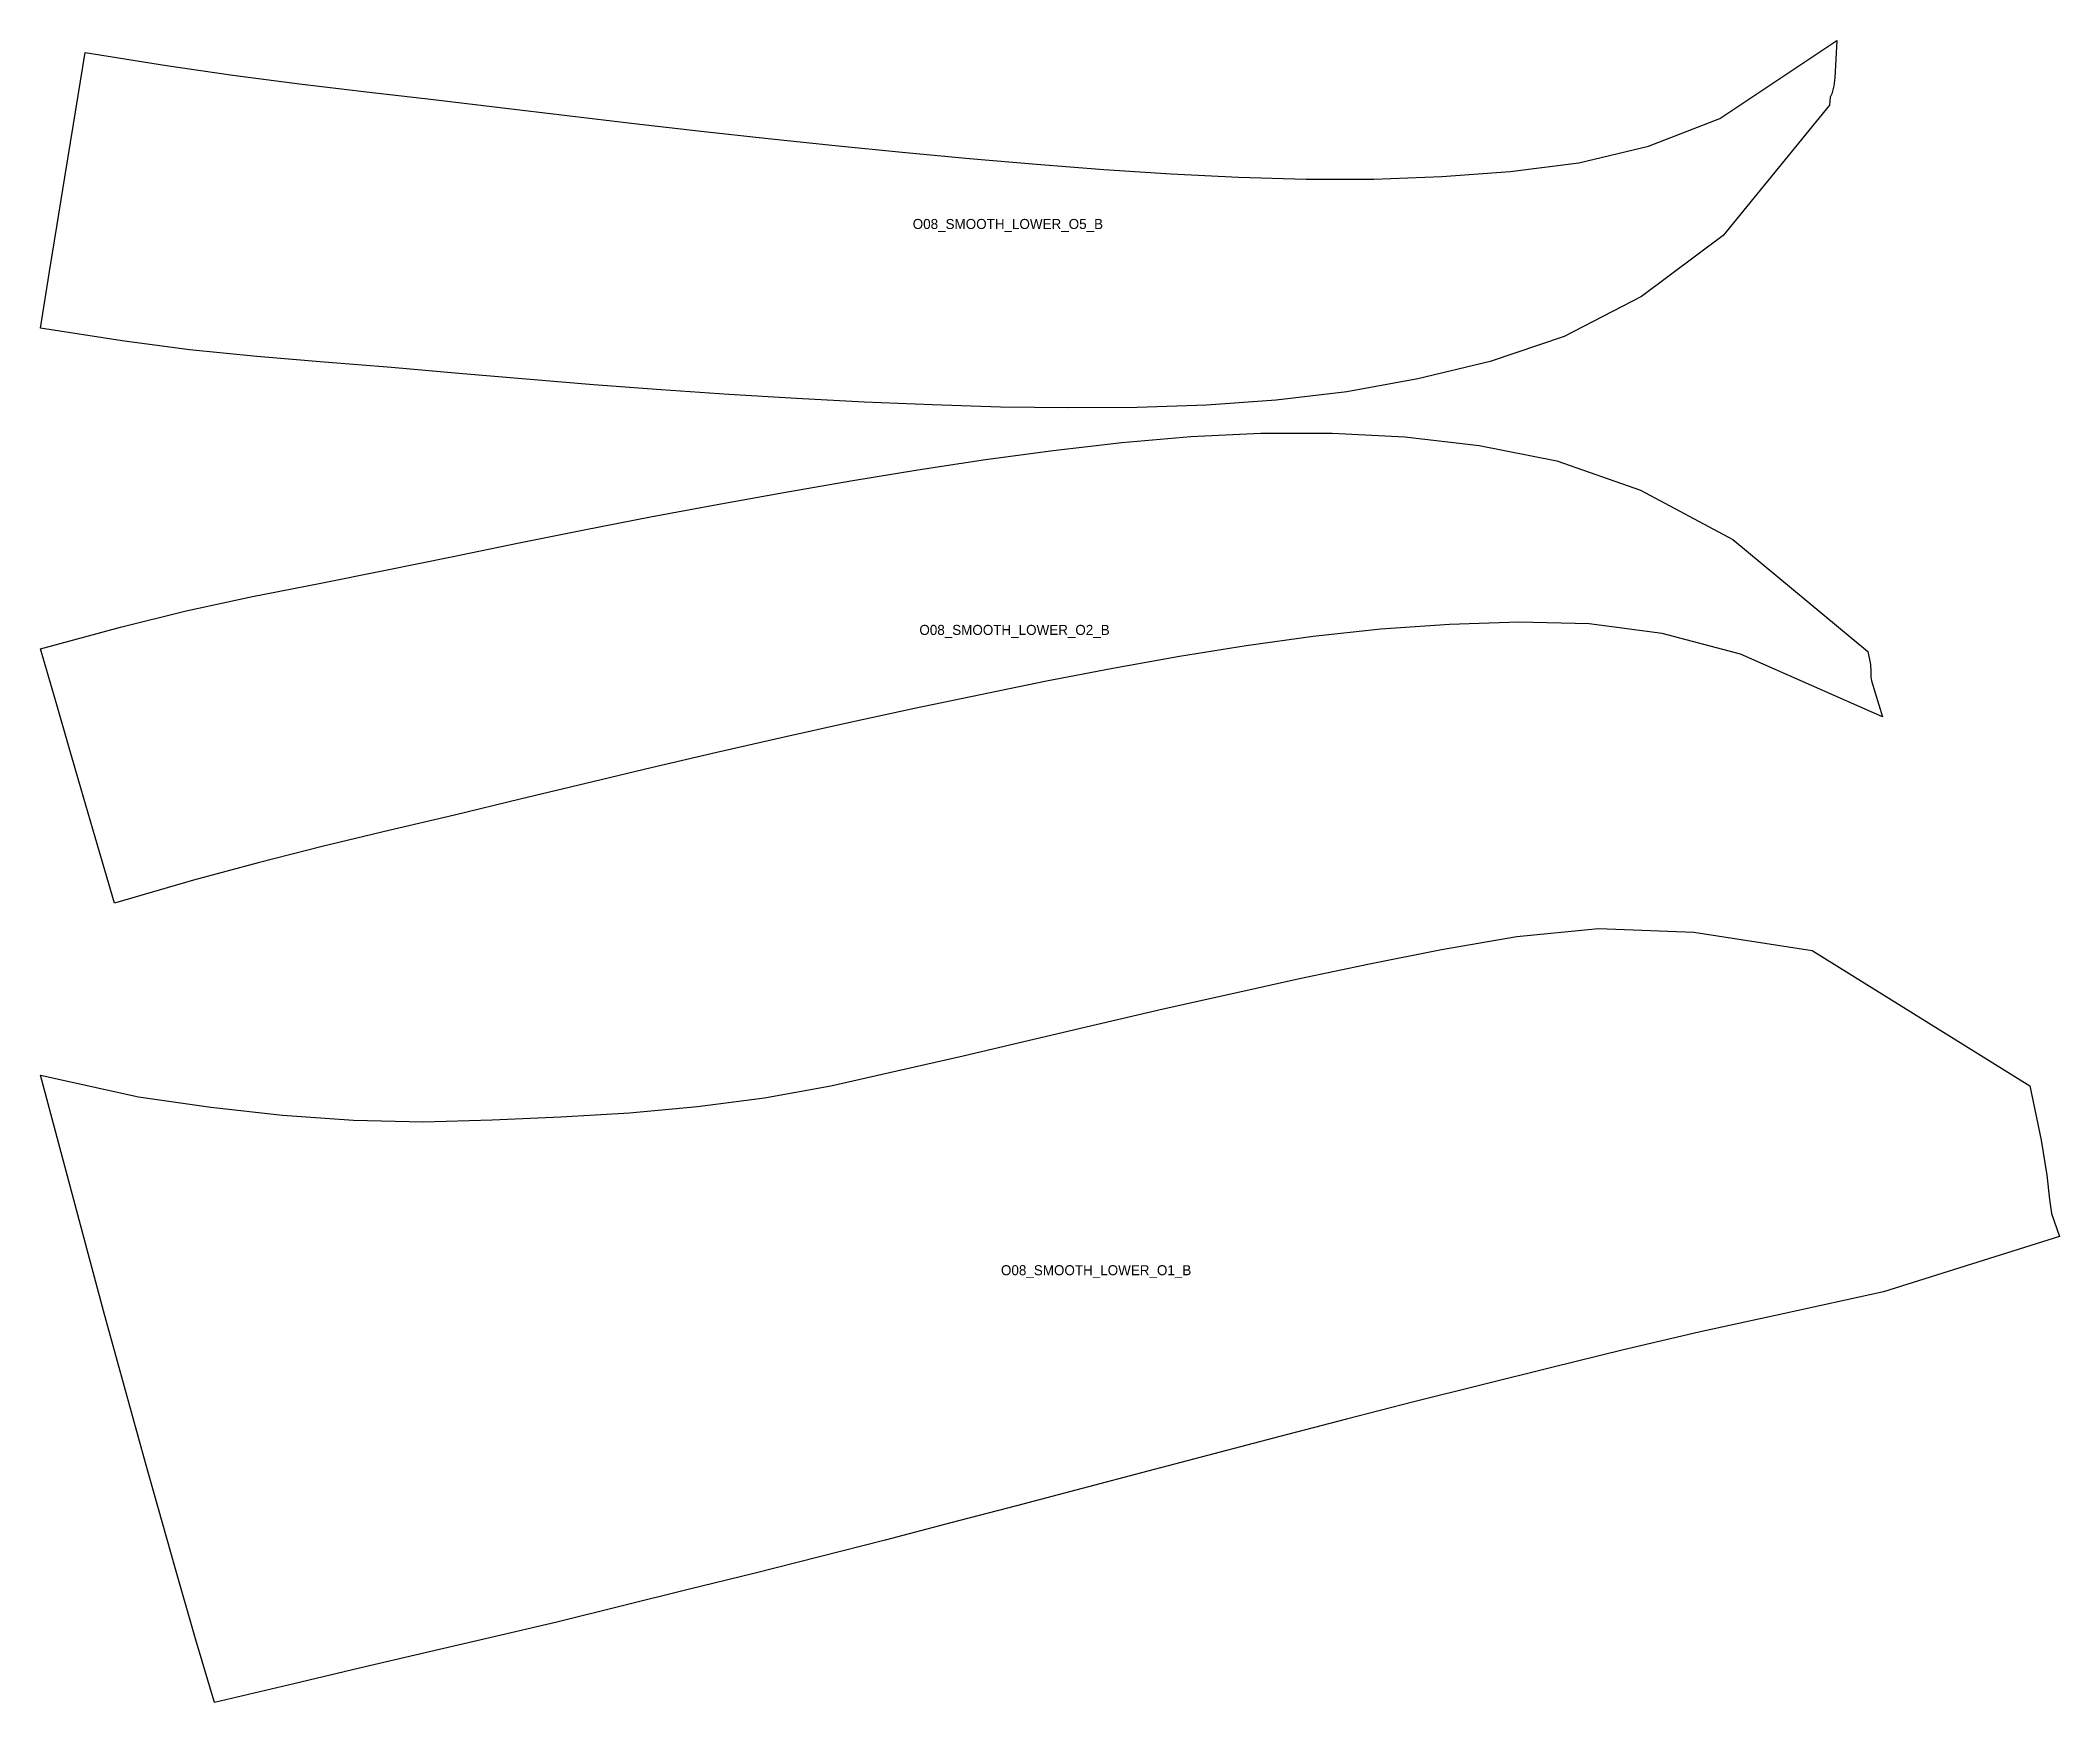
# Model space of a CAD drawing. Header units: millimetres. Extents: x 15 to 15325, y 15 to 1481.
# Drawn here: x 2860 to 4469, y 15 to 1339 of the extents above; entities that cross this region are included whole.
import ezdxf

# ---------------------------------------------------------------- set-up
doc = ezdxf.new("R2010")
doc.units = ezdxf.units.MM

msp = doc.modelspace()

# ---------------------------------------------------------------- texts
for s, p in [('O08_SMOOTH_LOWER_O5_B', (3555.3, 1189)), ('O08_SMOOTH_LOWER_O2_B', (3560.6, 865.6)), ('O08_SMOOTH_LOWER_O1_B', (3625.6, 355.5))]:
    msp.add_text(s, height=8).set_placement(p)

# ---------------------------------------------------------------- linework, layer by layer
for points in [[(2896.1, 1329.7), (2960.9, 1319.3), (3013.8, 1311.5), (3066.8, 1304.7), (3120.1, 1298.3), (3173.5, 1292.1), (3226.8, 1285.7), (3280.1, 1279.3), (3333.4, 1273), (3386.7, 1267), (3440.1, 1261.2), (3493.5, 1255.6), (3546.9, 1250.3), (3600.4, 1245.2), (3653.9, 1240.6), (3707.4, 1236.4), (3761.1, 1232.9), (3814.8, 1230.2), (3868.6, 1228.7), (3922.6, 1228.8), (3976.8, 1230.7), (4031.3, 1234.7), (4086, 1241.8), (4141.4, 1255.1), (4198.3, 1277.1), (4291.5, 1339.3), (4289.9, 1309.4), (4289, 1303.1), (4287.4, 1296.8), (4286, 1293.9), (4285.7, 1287.7), (4200.8, 1183.8), (4135.7, 1135.1), (4074.3, 1103.3), (4015.2, 1083.4), (3957.7, 1069.5), (3901, 1059.4), (3844.8, 1052.6), (3789.3, 1048.6), (3734.2, 1046.8), (3679.5, 1046.4), (3625.1, 1047.1), (3570.8, 1048.8), (3516.7, 1051.1), (3462.7, 1053.9), (3408.7, 1057.2), (3354.9, 1060.8), (3301.1, 1064.9), (3247.4, 1069.3), (3193.8, 1073.9), (3140.2, 1078.6), (3086.6, 1082.9), (3032.8, 1087.4), (2979.1, 1092.8), (2925.5, 1099.8), (2860.4, 1110), (2867.8, 1155.2), (2873.6, 1191), (2880, 1230.2), (2886.9, 1272.6), (2896.1, 1329.7)], [(2860.4, 854.4), (2924.2, 871.7), (2976.6, 884.7), (3029.5, 896.1), (3082.4, 906.7), (3135.2, 917.1), (3187.9, 927.9), (3240.6, 938.7), (3293.5, 949.3), (3346.4, 959.6), (3399.5, 969.6), (3452.7, 979.2), (3506, 988.4), (3559.5, 997.2), (3613.3, 1005.4), (3667.3, 1012.6), (3721.8, 1018.8), (3776.8, 1023.6), (3832.6, 1026.3), (3889.4, 1026.4), (3947.3, 1023.3), (4006.6, 1016.6), (4068.5, 1004.4), (4135, 980.9), (4208.7, 941.6), (4316.1, 852.5), (4318.2, 842.1), (4318.5, 836.6), (4318.6, 832.3), (4318.9, 829.1), (4327.9, 800.3), (4214.8, 850.2), (4152.3, 866.7), (4094.1, 874.4), (4038.1, 875.7), (3982.9, 873.9), (3928.3, 870.1), (3874.4, 864.3), (3820.9, 857), (3767.7, 848.3), (3714.7, 838.9), (3661.9, 828.7), (3609.2, 818), (3556.6, 806.9), (3504.1, 795.5), (3451.7, 783.8), (3399.3, 771.9), (3347, 759.7), (3294.8, 747.3), (3242.6, 734.7), (3190.4, 722.1), (3138.1, 709.7), (3085.9, 697.2), (3034, 684.1), (2982.4, 670.1), (2919.5, 651.8), (2904.1, 704.5), (2893, 742.7), (2882.9, 777.6), (2873.5, 809.9), (2860.4, 854.4)], [(2860.4, 515), (2938.5, 497.7), (2996.1, 489.3), (3053.3, 483), (3109.8, 478.9), (3165.3, 477.6), (3220.2, 479.2), (3275.1, 481.6), (3329.7, 485), (3383.8, 490), (3437.2, 496.9), (3490.1, 506.5), (3542.7, 518.2), (3595.4, 530.4), (3648.3, 542.8), (3701.4, 555.3), (3754.8, 567.7), (3808.7, 579.7), (3863.3, 591.8), (3919.1, 603.6), (3976.5, 614.9), (4036.5, 625.3), (4101.6, 631.8), (4177.5, 628.7), (4271.9, 614.1), (4445.1, 506.5), (4454.2, 463.1), (4458.6, 435.1), (4460.9, 415.9), (4462.3, 404.7), (4468.9, 386.4), (4328.6, 342.2), (4248.6, 324.8), (4181.5, 310), (4121.5, 296), (4064.4, 282.1), (4008.8, 268.3), (3954.4, 254.5), (3900.9, 240.7), (3847.8, 227), (3795.1, 213.2), (3742.5, 199.4), (3690.2, 185.6), (3637.9, 171.8), (3585.6, 158.1), (3533.3, 144.5), (3481, 131.2), (3428.7, 118), (3376.5, 105), (3324.2, 92.1), (3271.9, 79.2), (3219.4, 66.8), (3166.9, 54.6), (3114.6, 42.4), (3062.3, 30), (2999, 15), (2984.1, 65.8), (2967.8, 122.5), (2944.1, 206.1), (2910.7, 327), (2860.4, 515)]]:
    msp.add_lwpolyline(points, close=True)

msp.set_redraw_order([(e.dxf.handle, doc.entitydb.next_handle()) for e in msp.query("TEXT MTEXT ATTDEF DIMENSION ARC_DIMENSION")])  # texts and dimensions are drawn at this point

doc.saveas('drawing.dxf')
